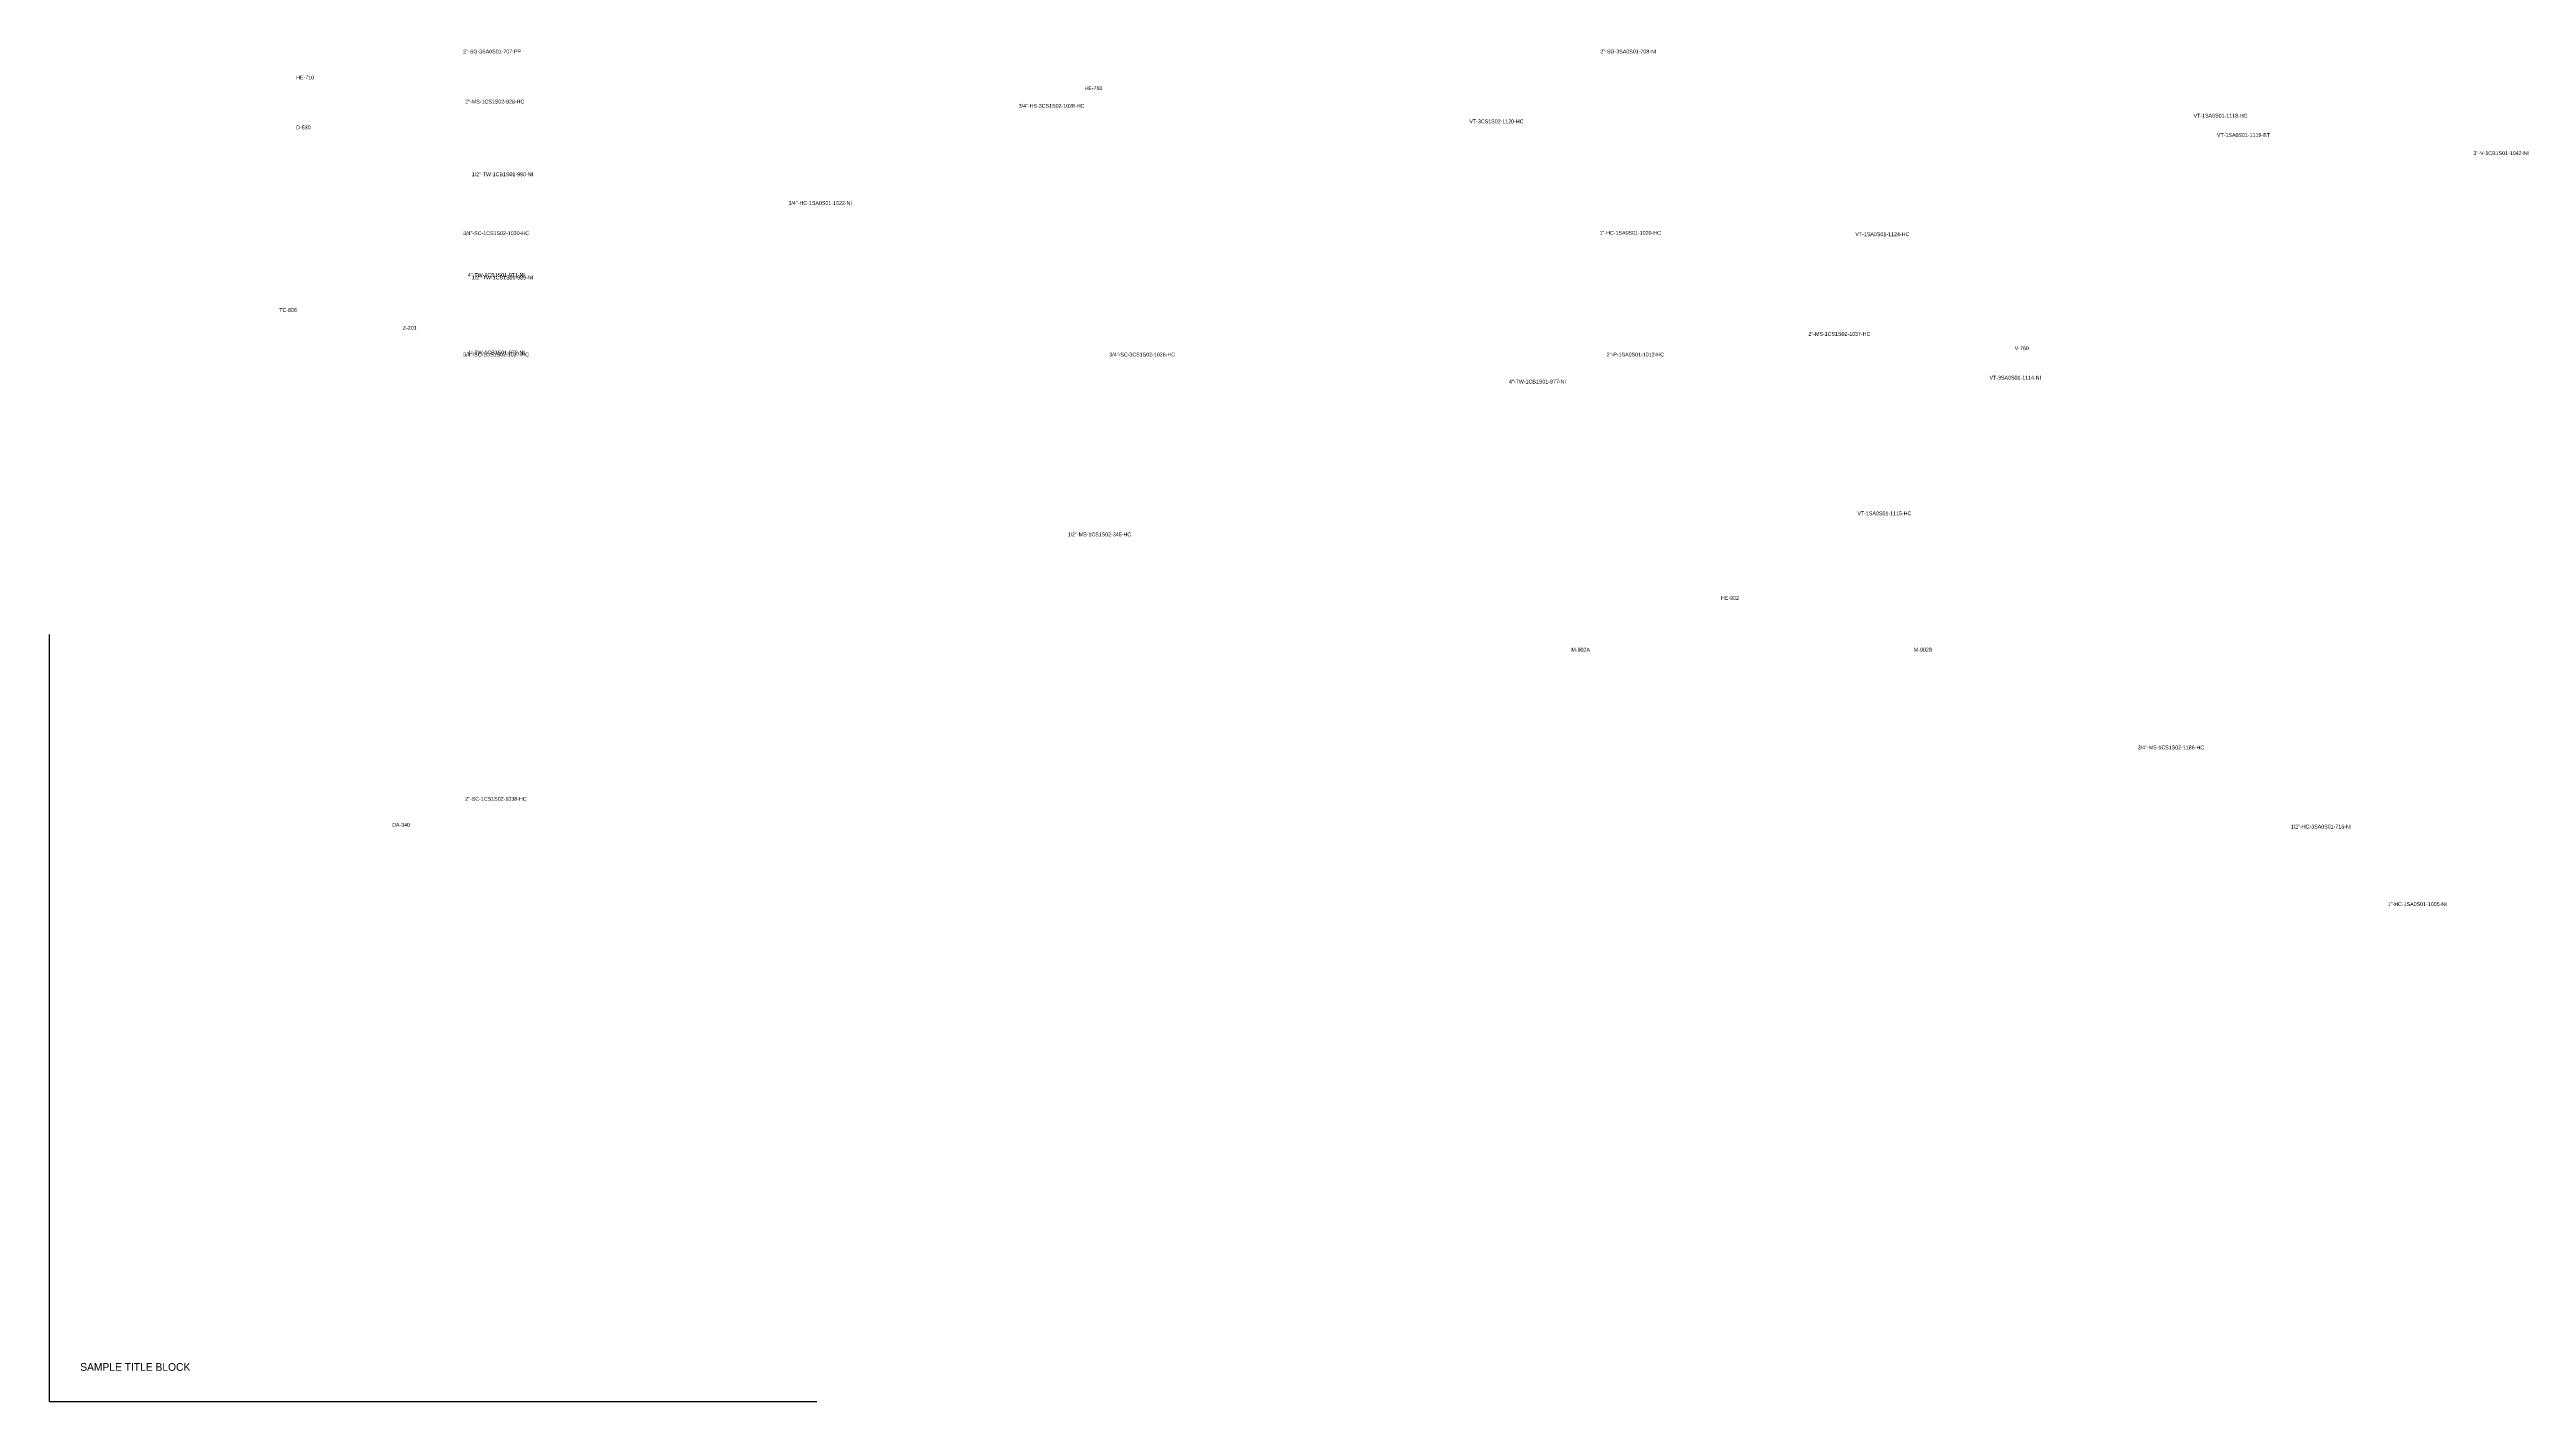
# Model space of a CAD drawing. Header units: metres. Extents: x 0 to 2328, y 0 to 1547.
# Drawn here: x 0 to 1614, y 0 to 881 of the extents above; entities that cross this region are included whole.
import ezdxf

# ---------------------------------------------------------------- set-up
doc = ezdxf.new("R2010")
doc.units = ezdxf.units.M
doc.layers.add('REVIEW', color=1, linetype='Continuous')

msp = doc.modelspace()

# ---------------------------------------------------------------- linework, layer by layer
for q in [(0, 500), (500, 0)]:
    msp.add_line((0, 0), q)

# ---------------------------------------------------------------- texts
msp.add_text('SAMPLE TITLE BLOCK', height=5).set_placement((20, 20))
at = {"layer": 'REVIEW', "char_height": 2.5, "attachment_point": 1}
for s, insert in [('2"-SG-3SA0S01-707-PP', (269.52, 881.15)), ('2"-SG-3SA0S01-708-NI', (1010.4, 881.15)), ('HE-710', (160.7, 864.21)), ('HE-750', (674.28, 857.23)), ('2"-MS-1CS1S02-928-HC', (270.84, 848.51)), ('3/4"-HS-3CS1S02-1028-HC', (631.44, 845.75)), ('VT-1SA0S01-1118-HC', (1396.93, 839.31)), ('D-530', (160.69, 831.69)), ('VT-3CS1S02-1120-HC', (925.09, 835.59)), ('VT-1SA0S01-1119-ET', (1412.19, 826.71)), ('3"-V-1CB1S01-1042-NI', (1579.32, 814.91)), ('1/2"-TW-1CB1S01-990-NI', (275.07, 801.11)), ('3/4"-HC-1SA0S01-1022-NI', (481.44, 782.39)), ('3/4"-SC-1CS1S02-1030-HC', (269.52, 762.71)), ('1"-HC-1SA0S01-1020-HC', (1009.92, 762.95)), ('VT-1SA0S01-1124-HC', (1176.61, 762.03)), ('4"-TW-1CB1S01-971-NI', (272.52, 735.47)), ('1/2"-TW-1CB1S01-989-NI', (275.07, 733.79)), ('TC-806', (149.66, 712.65)), ('Z-201', (230.18, 701.01)), ('2"-MS-1CS1S02-1037-HC', (1146, 697.07)), ('3/4"-SC-1CS1S02-1027-HC', (269.52, 683.63)), ('4"-TW-1CB1S01-972-NI', (272.52, 684.95)), ('3/4"-SC-3CS1S02-1026-HC', (690.48, 683.63)), ('2"-P-1SA0S01-1012-HC', (1014.6, 683.63)), ('V-760', (1280.4, 687.79)), ('4"-TW-1CB1S01-977-NI', (950.88, 665.99)), ('VT-3SA0S01-1114-NI', (1263.97, 668.55)), ('1/2"-MS-1CS1S02-345-HC', (663.39, 566.39)), ('VT-1SA0S01-1115-HC', (1177.93, 580.11)), ('HE-902', (1089, 524.98)), ('M-902A', (991.56, 491.26)), ('M-902B', (1214.64, 491.26)), ('3/4"-MS-1CS1S02-1186-HC', (1360.56, 427.55)), ('2"-SC-1CS1S02-1038-HC', (270.84, 394.07)), ('DA-340', (223.22, 377.13)), ('1/2"-HC-3SA0S01-716-NI', (1460.28, 375.95)), ('1"-HC-1SA0S01-1005-NI', (1523.4, 325.43))]:
    msp.add_mtext(s, dxfattribs=dict(at, insert=insert))

doc.saveas('drawing.dxf')
